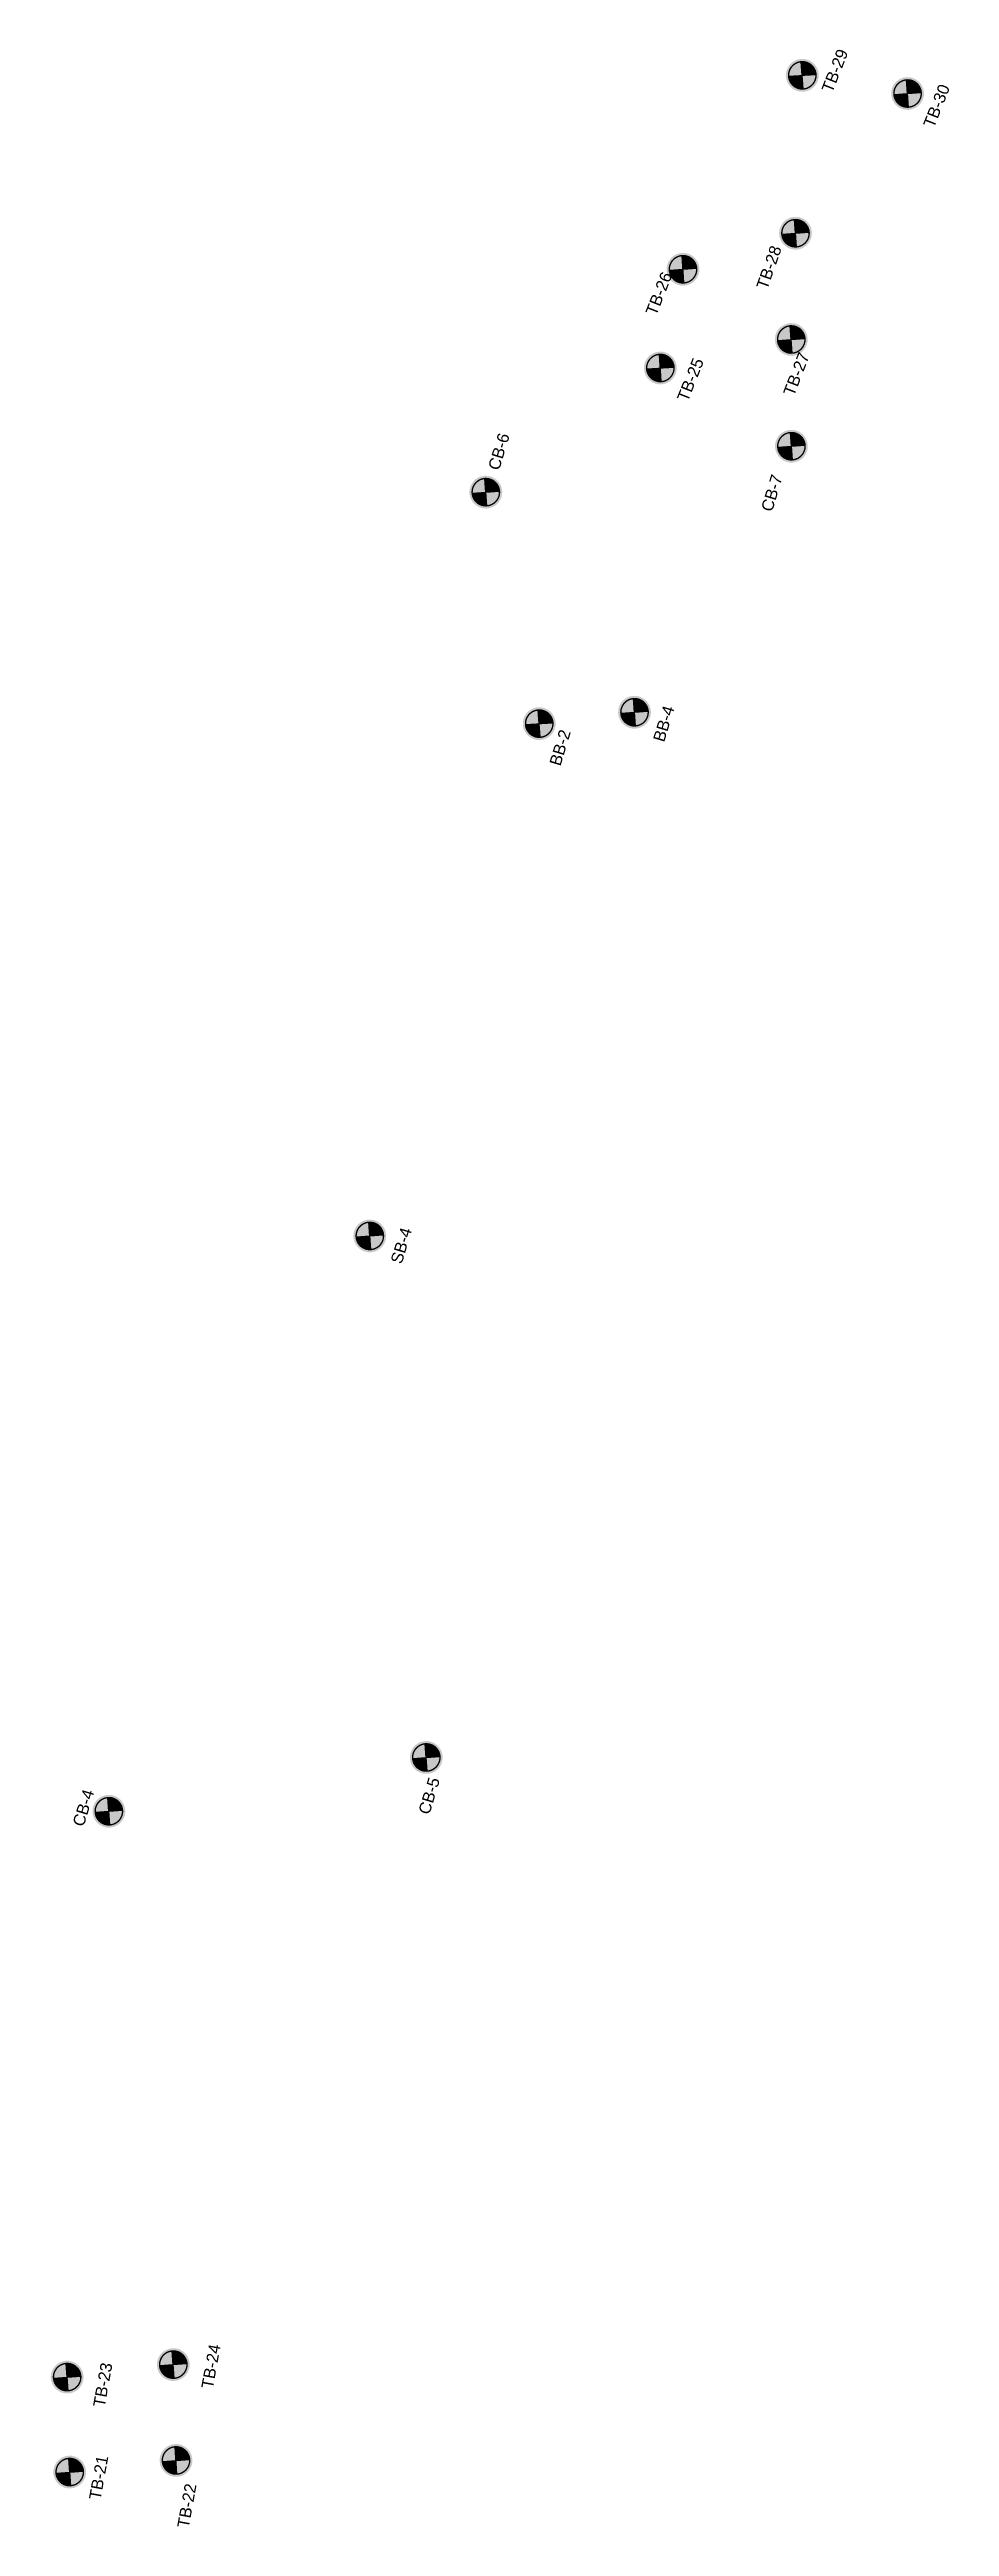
# Model space of a CAD drawing. Header units: millimetres. Extents: x 219800 to 220983, y 445090 to 449885.
# Drawn here: x 219879 to 220155, y 447220 to 447980 of the extents above; entities that cross this region are included whole.
import ezdxf

# ---------------------------------------------------------------- set-up
doc = ezdxf.new("R2010")
doc.units = ezdxf.units.MM
doc.linetypes.add('HIDDEN', pattern=[0.375, 0.25, -0.125])
for name, color, linetype in [('!NBB', 5, 'Continuous'), ('!NCB', 210, 'Continuous'), ('!NSB', 3, 'Continuous'), ('!NTB', 1, 'Continuous'), ('!전탐', 4, 'HIDDEN'), ('보링점', 2, 'Continuous')]:
    doc.layers.add(name, color=color, linetype=linetype)
doc.styles.get("Standard").update_dxf_attribs({"font": 'arial.ttf'})

msp = doc.modelspace()

# ---------------------------------------------------------------- texts
at = {"layer": '보링점'}
for s, rotation, p in [('TB-29', 68.43262, (220118.83, 447966.71)), ('TB-30', 68.43262, (220150.02, 447955.92)), ('TB-28', 70.65613, (220098.89, 447906.33)), ('TB-26', 68.44343, (220064.86, 447898.31)), ('TB-27', 68.99494, (220107.1, 447873.61)), ('TB-25', 68.25696, (220074.51, 447871.89)), ('CB-6', 73.15484, (220016.69, 447850.85)), ('CB-7', 73.15484, (220100.4, 447838.14)), ('BB-4', 73.15484, (220067.3, 447767.46)), ('BB-2', 73.15484, (220035.5, 447760.12)), ('SB-4', 73.15484, (219986.81, 447607.28)), ('CB-5', 73.15484, (219995.31, 447438.27)), ('CB-4', 73.15484, (219889.29, 447434.58)), ('TB-24', 79.69061, (219928.9, 447262.09)), ('TB-23', 79.69061, (219895.72, 447256.43)), ('TB-21', 79.69061, (219894.46, 447227.98)), ('TB-22', 79.69061, (219921.51, 447219.34))]:
    msp.add_text(s, height=3.6, rotation=rotation, dxfattribs=at).set_placement(p)

# ---------------------------------------------------------------- blocks, each defined once
blk = doc.blocks.new('NSB')
at = {"layer": '!NSB'}
blk.add_hatch(color=255, dxfattribs=at).paths.add_polyline_path([(-6, 0, 1), (6, 0, 1)])
h = blk.add_hatch(color=256, dxfattribs=at)
h.paths.add_polyline_path([(0, 4.9, 0.414214), (-4.9, 0), (0, 0)])
h.paths.add_polyline_path([(4.9, 0), (0, 0), (0, -4.9, 0.414214)])
at = {"layer": '!NSB', "const_width": 0.5, "flags": 128}
blk.add_lwpolyline([(-5, 0, -1), (5, 0, -1)], format="xyb", close=True, dxfattribs=at)
at = {"layer": '!NSB'}
for points in [[(-5, 0), (5, 0)], [(0, 5), (0, -5)]]:
    blk.add_lwpolyline(points, dxfattribs=at)
blk = doc.blocks.new('NCB')
at = {"layer": '!NCB'}
blk.add_hatch(color=255, dxfattribs=at).paths.add_polyline_path([(-6, 0, 1), (6, 0, 1)])
h = blk.add_hatch(color=256, dxfattribs=at)
h.paths.add_polyline_path([(0, 4.9, 0.414214), (-4.9, 0), (0, 0)])
h.paths.add_polyline_path([(4.9, 0), (0, 0), (0, -4.9, 0.414214)])
at = {"layer": '!NCB', "const_width": 0.5, "flags": 128}
blk.add_lwpolyline([(-5, 0, -1), (5, 0, -1)], format="xyb", close=True, dxfattribs=at)
at = {"layer": '!NCB'}
for points in [[(-5, 0), (5, 0)], [(0, 5), (0, -5)]]:
    blk.add_lwpolyline(points, dxfattribs=at)
blk = doc.blocks.new('NBB')
at = {"layer": '!NBB'}
blk.add_hatch(color=255, dxfattribs=at).paths.add_polyline_path([(-6, 0, 1), (6, 0, 1)])
h = blk.add_hatch(color=256, dxfattribs=at)
h.paths.add_polyline_path([(0, 4.9, 0.414214), (-4.9, 0), (0, 0)])
h.paths.add_polyline_path([(4.9, 0), (0, 0), (0, -4.9, 0.414214)])
at = {"layer": '!NBB', "const_width": 0.5, "flags": 128}
blk.add_lwpolyline([(-5, 0, -1), (5, 0, -1)], format="xyb", close=True, dxfattribs=at)
at = {"layer": '!NBB'}
for points in [[(-5, 0), (5, 0)], [(0, 5), (0, -5)]]:
    blk.add_lwpolyline(points, dxfattribs=at)
blk = doc.blocks.new('NTB')
at = {"layer": '!NTB'}
blk.add_hatch(color=255, dxfattribs=at).paths.add_polyline_path([(-6, 0, 1), (6, 0, 1)])
h = blk.add_hatch(color=256, dxfattribs=at)
h.paths.add_polyline_path([(0, 4.9, 0.414214), (-4.9, 0), (0, 0)])
h.paths.add_polyline_path([(4.9, 0), (0, 0), (0, -4.9, 0.414214)])
at = {"layer": '!NTB', "const_width": 0.5, "flags": 128}
blk.add_lwpolyline([(-5, 0, -1), (5, 0, -1)], format="xyb", close=True, dxfattribs=at)
at = {"layer": '!NTB'}
for points in [[(-5, 0), (5, 0)], [(0, 5), (0, -5)]]:
    blk.add_lwpolyline(points, dxfattribs=at)

# ---------------------------------------------------------------- linework, layer by layer
at = {"layer": '!전탐', "color": 6}
msp.add_line((219910.54, 447267.76, 195), (219910.54, 447267.76, 195), dxfattribs=at)

# ---------------------------------------------------------------- block references
at = {"layer": '!NBB', "color": 1, "xscale": 0.84, "yscale": 0.84, "zscale": 0.84, "rotation": 94.09000000044573}
for p in [(220058.24, 447776.84), (220029.02, 447773.34)]:
    msp.add_blockref('NBB', p, dxfattribs=at)
at = {"layer": '!NCB', "color": 1, "xscale": 0.84, "yscale": 0.84, "zscale": 0.84, "rotation": 94.09000000044573}
for p in [(220106.35, 447858.49), (220012.64, 447844.39), (219994.39, 447456.05), (219897.05, 447439.53)]:
    msp.add_blockref('NCB', p, dxfattribs=at)
at = {"layer": '!NSB', "color": 1, "xscale": 0.84, "yscale": 0.84, "zscale": 0.84, "rotation": 94.09000000044573}
msp.add_blockref('NSB', (219977.07, 447616.11), dxfattribs=at)
at = {"layer": '!NTB', "color": 1, "xscale": 0.84, "yscale": 0.84, "zscale": 0.84, "rotation": 94.09000000044573}
for p in [(220109.69, 447972.32), (220141.97, 447966.74), (220107.6, 447923.86), (220073.11, 447912.79), (220106.31, 447891.25), (220066.16, 447882.5), (219884.26, 447265.86), (219916.81, 447269.7), (219885.04, 447236.72), (219917.64, 447240.29)]:
    msp.add_blockref('NTB', p, dxfattribs=at)

msp.set_redraw_order([(e.dxf.handle, doc.entitydb.next_handle()) for e in msp.query("TEXT MTEXT ATTDEF DIMENSION ARC_DIMENSION")])  # texts and dimensions are drawn at this point

doc.saveas('drawing.dxf')
